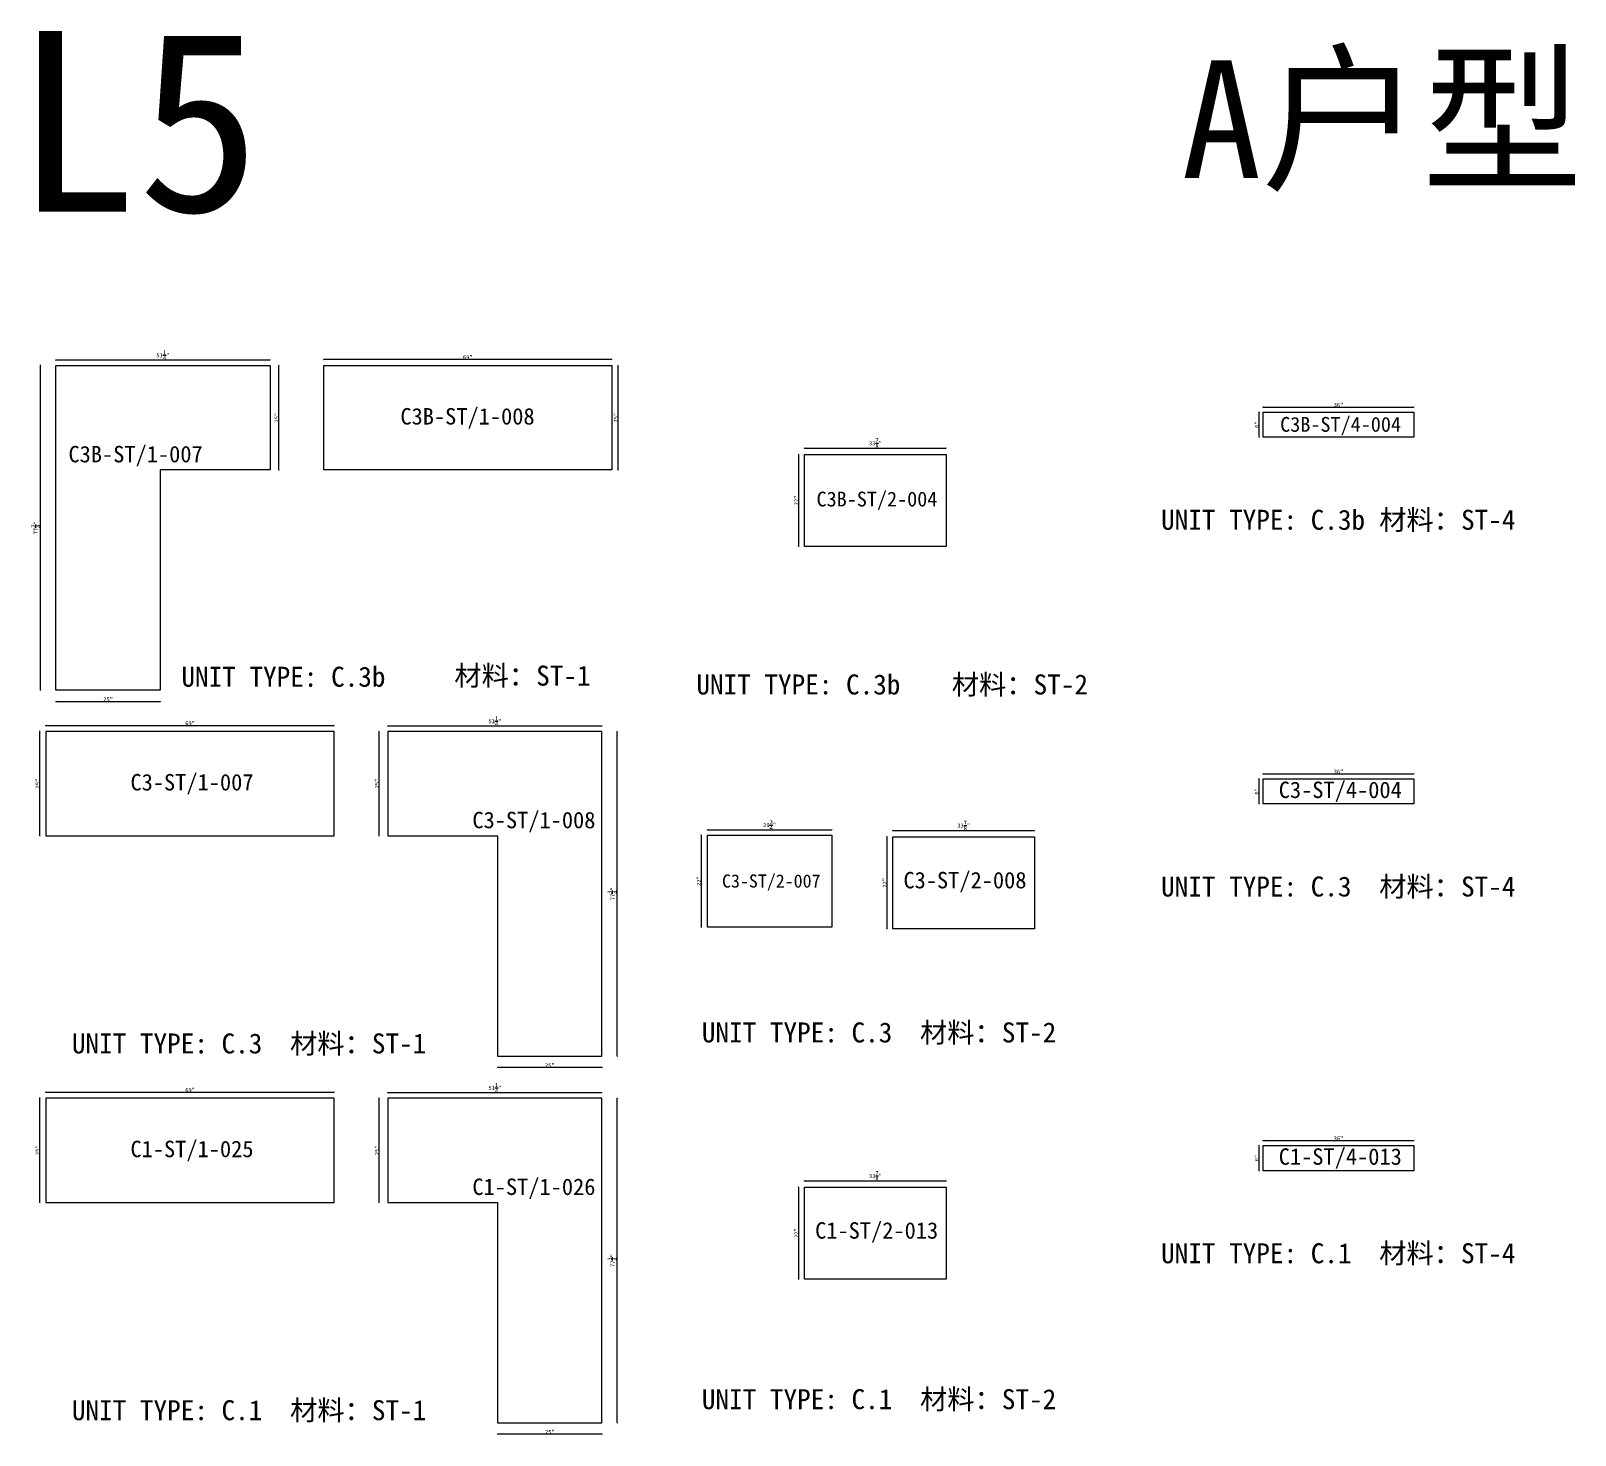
# Model space of a CAD drawing. Header units: millimetres. Extents: x -46962 to 137822, y -48342 to 2116.
# Drawn here: x 102331 to 111720, y -6575 to 1961 of the extents above; entities that cross this region are included whole.
import ezdxf
from ezdxf.enums import TextEntityAlignment as Align

# ---------------------------------------------------------------- set-up
doc = ezdxf.new("R2010")
doc.units = ezdxf.units.MM
doc.layers.add('COUNTERTOP_NUMBER', color=3, linetype='Continuous')
doc.layers.add('COUNTERTOPS', color=7, linetype='Continuous')
doc.styles.add('样式 1', font='')
doc.styles.get('样式 1').set_extended_font_data('NSimSun')
doc.dimstyles.new('副本 ISO-25', dxfattribs={"dimtxt": 25, "dimasz": 10, "dimexe": 1.5, "dimexo": 0.5, "dimtad": 1, "dimlfac": 0.03937, "dimlunit": 5, "dimtxsty": '样式 1', "dimblk": 'ARCHTICK', "dimcen": 2.5, "dimclrd": 256, "dimclrt": 1, "dimazin": 3, "dimtfac": 1, "dimtmove": 0, "dimatfit": 3, "dimfxlon": 1})

msp = doc.modelspace()

# ---------------------------------------------------------------- texts
at = {"style": '样式 1'}
for s, height, p in [('L5', 1098.6712, (102233.491, 862.818)), ('A户型', 716.2262, (109325.517, 1066.337)), ('材料：ST-4', 121.5865, (110528.636, -1071.51)), ('UNIT TYPE: C.3b', 121.5865, (109202.355, -1071.51)), ('UNIT TYPE: C.3b', 121.5865, (103246.406, -2025.642)), ('材料：ST-1', 121.5865, (104905.692, -2018.987)), ('UNIT TYPE: C.3b', 121.5865, (106377.18, -2072.615)), ('材料：ST-2', 121.5865, (107929.905, -2072.615)), ('UNIT TYPE: C.3', 121.5865, (109202.355, -3301.078)), ('材料：ST-4', 121.5865, (110528.636, -3301.078)), ('材料：ST-1', 121.5865, (103906.676, -4255.209)), ('UNIT TYPE: C.3', 121.5865, (106410.481, -4188.256)), ('材料：ST-2', 121.5865, (107736.762, -4188.256)), ('UNIT TYPE: C.3', 121.5865, (102580.395, -4255.209)), ('UNIT TYPE: C.1', 121.5865, (109202.355, -5530.645)), ('材料：ST-4', 121.5865, (110528.636, -5530.645)), ('材料：ST-2', 121.5865, (107736.762, -6417.823)), ('UNIT TYPE: C.1', 121.5865, (102580.395, -6484.776)), ('材料：ST-1', 121.5865, (103906.676, -6484.776)), ('UNIT TYPE: C.1', 121.5865, (106410.481, -6417.823))]:
    msp.add_text(s, height=height, dxfattribs=at).set_placement(p)
at = {"layer": 'COUNTERTOP_NUMBER', "color": 3, "style": '样式 1'}
for s, height, p in [('C3B-ST/1-008', 100, (104985.71, -381.661)), ('C3B-ST/4-004', 90, (110293.854, -430.706)), ('C3B-ST/1-007', 100, (102967.665, -611.511)), ('C3B-ST/2-004', 90, (107475.059, -884.786)), ('C3-ST/1-007', 100, (103310.586, -2606.28)), ('C3-ST/4-004', 100, (110291.91, -2652.49)), ('C3-ST/1-008', 100, (105389.481, -2836.13)), ('C3-ST/2-007', 80, (106832.601, -3206.838)), ('C3-ST/2-008', 100, (108010.159, -3201.506)), ('C1-ST/1-025', 100, (103310.586, -4835.847)), ('C1-ST/4-013', 100, (110291.91, -4882.057)), ('C1-ST/1-026', 100, (105389.481, -5065.697)), ('C1-ST/2-013', 100, (107473.115, -5331.189))]:
    msp.add_text(s, height=height, dxfattribs=at).set_placement(p, align=Align.MIDDLE_CENTER)

# ---------------------------------------------------------------- blocks, each defined once
blk = doc.blocks.new('_ArchTick')
at = {"color": 0, "linetype": 'ByBlock', "const_width": 0.15}
blk.add_lwpolyline([(-0.5, -0.5), (0.5, 0.5)], dxfattribs=at)
blk = doc.blocks.new('*D1769')
at = {"color": 0, "lineweight": -2, "transparency": 16777216}
for p, q in [((106444.7, -2896.6), (106444.7, -2894.1)), ((107200.4, -2896.6), (107200.4, -2894.1))]:
    blk.add_line(p, q, dxfattribs=at)
at = {"lineweight": -2, "transparency": 16777216}
blk.add_line((106444.7, -2895.6), (107200.4, -2895.6), dxfattribs=at)
at = {"layer": 'Defpoints', "color": 0, "transparency": 16777216}
for p in [(107200.4, -2895.6), (106444.7, -2928.3), (107200.4, -2928.3)]:
    blk.add_point(p, dxfattribs=at)
at = {"lineweight": -2, "transparency": 16777216, "xscale": 10, "yscale": 10, "zscale": 10, "rotation": 180}
blk.add_blockref('_ArchTick', (106444.7, -2895.6), dxfattribs=at)
at = {"lineweight": -2, "transparency": 16777216, "xscale": 10, "yscale": 10, "zscale": 10}
blk.add_blockref('_ArchTick', (107200.4, -2895.6), dxfattribs=at)
at = {"color": 1, "transparency": 16777216, "insert": (106822.5, -2866.5), "char_height": 25, "attachment_point": 5, "style": '样式 1'}
blk.add_mtext('\\A1;29{\\H1x;\\S3/4;}"', dxfattribs=at)
blk = doc.blocks.new('*D1770')
at = {"color": 0, "lineweight": -2, "transparency": 16777216}
for p, q in [((106406.4, -2928.3), (106403.9, -2928.3)), ((106406.4, -3487.1), (106403.9, -3487.1))]:
    blk.add_line(p, q, dxfattribs=at)
at = {"lineweight": -2, "transparency": 16777216}
blk.add_line((106405.4, -2928.3), (106405.4, -3487.1), dxfattribs=at)
at = {"layer": 'Defpoints', "color": 0, "transparency": 16777216}
for p in [(106444.7, -2928.3), (106405.4, -3487.1), (106444.7, -3487.1)]:
    blk.add_point(p, dxfattribs=at)
at = {"lineweight": -2, "transparency": 16777216, "xscale": 10, "yscale": 10, "zscale": 10}
for p, rotation in [((106405.4, -2928.3), 90), ((106405.4, -3487.1), 270)]:
    blk.add_blockref('_ArchTick', p, dxfattribs=dict(at, rotation=rotation))
at = {"color": 1, "transparency": 16777216, "insert": (106392.3, -3207.7), "char_height": 25, "attachment_point": 5, "rotation": 90, "style": '样式 1'}
blk.add_mtext('\\A1;22"', dxfattribs=at)
blk = doc.blocks.new('*D1771')
at = {"color": 0, "lineweight": -2, "transparency": 16777216}
for p, q in [((107572.3, -2900.1), (107572.3, -2897.6)), ((108432.7, -2900.1), (108432.7, -2897.6))]:
    blk.add_line(p, q, dxfattribs=at)
at = {"lineweight": -2, "transparency": 16777216}
blk.add_line((107572.3, -2899.1), (108432.7, -2899.1), dxfattribs=at)
at = {"layer": 'Defpoints', "color": 0, "transparency": 16777216}
for p in [(108432.7, -2899.1), (107572.3, -2938.5), (108432.7, -2938.5)]:
    blk.add_point(p, dxfattribs=at)
at = {"lineweight": -2, "transparency": 16777216, "xscale": 10, "yscale": 10, "zscale": 10, "rotation": 180}
blk.add_blockref('_ArchTick', (107572.3, -2899.1), dxfattribs=at)
at = {"lineweight": -2, "transparency": 16777216, "xscale": 10, "yscale": 10, "zscale": 10}
blk.add_blockref('_ArchTick', (108432.7, -2899.1), dxfattribs=at)
at = {"color": 1, "transparency": 16777216, "insert": (108002.5, -2870), "char_height": 25, "attachment_point": 5, "style": '样式 1'}
blk.add_mtext('\\A1;33{\\H1x;\\S7/8;}"', dxfattribs=at)
blk = doc.blocks.new('*D1619')
at = {"color": 0, "lineweight": -2, "transparency": 16777216}
for p, q in [((107536.6, -2938.5), (107534.1, -2938.5)), ((107536.6, -3497.3), (107534.1, -3497.3))]:
    blk.add_line(p, q, dxfattribs=at)
at = {"lineweight": -2, "transparency": 16777216}
blk.add_line((107535.6, -2938.5), (107535.6, -3497.3), dxfattribs=at)
at = {"layer": 'Defpoints', "color": 0, "transparency": 16777216}
for p in [(107572.3, -2938.5), (107535.6, -3497.3), (107572.3, -3497.3)]:
    blk.add_point(p, dxfattribs=at)
at = {"lineweight": -2, "transparency": 16777216, "xscale": 10, "yscale": 10, "zscale": 10}
for p, rotation in [((107535.6, -2938.5), 90), ((107535.6, -3497.3), 270)]:
    blk.add_blockref('_ArchTick', p, dxfattribs=dict(at, rotation=rotation))
at = {"color": 1, "transparency": 16777216, "insert": (107522.5, -3217.9), "char_height": 25, "attachment_point": 5, "rotation": 90, "style": '样式 1'}
blk.add_mtext('\\A1;22"', dxfattribs=at)
blk = doc.blocks.new('*D1620')
at = {"color": 0, "lineweight": -2, "transparency": 16777216}
for p, q in [((102386.8, -2297.1), (102384.3, -2297.1)), ((102386.8, -2932.1), (102384.3, -2932.1))]:
    blk.add_line(p, q, dxfattribs=at)
at = {"lineweight": -2, "transparency": 16777216}
blk.add_line((102385.8, -2932.1), (102385.8, -2297.1), dxfattribs=at)
at = {"layer": 'Defpoints', "color": 0, "transparency": 16777216}
for p in [(102385.8, -2297.1), (102422.7, -2297.1), (102422.7, -2932.1)]:
    blk.add_point(p, dxfattribs=at)
at = {"lineweight": -2, "transparency": 16777216, "xscale": 10, "yscale": 10, "zscale": 10}
for p, rotation in [((102385.8, -2297.1), 90), ((102385.8, -2932.1), 270)]:
    blk.add_blockref('_ArchTick', p, dxfattribs=dict(at, rotation=rotation))
at = {"color": 1, "transparency": 16777216, "insert": (102372.7, -2614.6), "char_height": 25, "attachment_point": 5, "rotation": 90, "style": '样式 1'}
blk.add_mtext('\\A1;25"', dxfattribs=at)
blk = doc.blocks.new('*D1621')
at = {"color": 0, "lineweight": -2, "transparency": 16777216}
for p, q in [((102422.7, -2261.8), (102422.7, -2259.3)), ((104175.3, -2261.8), (104175.3, -2259.3))]:
    blk.add_line(p, q, dxfattribs=at)
at = {"lineweight": -2, "transparency": 16777216}
blk.add_line((102422.7, -2260.8), (104175.3, -2260.8), dxfattribs=at)
at = {"layer": 'Defpoints', "color": 0, "transparency": 16777216}
for p in [(102422.7, -2297.1), (104175.3, -2260.8), (104175.3, -2297.1)]:
    blk.add_point(p, dxfattribs=at)
at = {"lineweight": -2, "transparency": 16777216, "xscale": 10, "yscale": 10, "zscale": 10, "rotation": 180}
blk.add_blockref('_ArchTick', (102422.7, -2260.8), dxfattribs=at)
at = {"lineweight": -2, "transparency": 16777216, "xscale": 10, "yscale": 10, "zscale": 10}
blk.add_blockref('_ArchTick', (104175.3, -2260.8), dxfattribs=at)
at = {"color": 1, "transparency": 16777216, "insert": (103299, -2247.7), "char_height": 25, "attachment_point": 5, "style": '样式 1'}
blk.add_mtext('\\A1;69"', dxfattribs=at)
blk = doc.blocks.new('*D1622')
at = {"color": 0, "lineweight": -2, "transparency": 16777216}
for p, q in [((104501.6, -2265), (104501.6, -2262.5)), ((105803.4, -2265), (105803.4, -2262.5))]:
    blk.add_line(p, q, dxfattribs=at)
at = {"lineweight": -2, "transparency": 16777216}
blk.add_line((104501.6, -2264), (105803.4, -2264), dxfattribs=at)
at = {"layer": 'Defpoints', "color": 0, "transparency": 16777216}
for p in [(104501.6, -2297.1), (105803.4, -2264), (105803.4, -2297.1)]:
    blk.add_point(p, dxfattribs=at)
at = {"lineweight": -2, "transparency": 16777216, "xscale": 10, "yscale": 10, "zscale": 10, "rotation": 180}
blk.add_blockref('_ArchTick', (104501.6, -2264), dxfattribs=at)
at = {"lineweight": -2, "transparency": 16777216, "xscale": 10, "yscale": 10, "zscale": 10}
blk.add_blockref('_ArchTick', (105803.4, -2264), dxfattribs=at)
at = {"color": 1, "transparency": 16777216, "insert": (105152.5, -2235), "char_height": 25, "attachment_point": 5, "style": '样式 1'}
blk.add_mtext('\\A1;51{\\H1x;\\S1/4;}"', dxfattribs=at)
blk = doc.blocks.new('*D1623')
at = {"color": 0, "lineweight": -2, "transparency": 16777216}
for p, q in [((104449.2, -2297.1), (104446.7, -2297.1)), ((104449.2, -2932.1), (104446.7, -2932.1))]:
    blk.add_line(p, q, dxfattribs=at)
at = {"lineweight": -2, "transparency": 16777216}
blk.add_line((104448.2, -2932.1), (104448.2, -2297.1), dxfattribs=at)
at = {"layer": 'Defpoints', "color": 0, "transparency": 16777216}
for p in [(104448.2, -2297.1), (104501.6, -2297.1), (104501.6, -2932.1)]:
    blk.add_point(p, dxfattribs=at)
at = {"lineweight": -2, "transparency": 16777216, "xscale": 10, "yscale": 10, "zscale": 10}
for p, rotation in [((104448.2, -2297.1), 90), ((104448.2, -2932.1), 270)]:
    blk.add_blockref('_ArchTick', p, dxfattribs=dict(at, rotation=rotation))
at = {"color": 1, "transparency": 16777216, "insert": (104435, -2614.6), "char_height": 25, "attachment_point": 5, "rotation": 90, "style": '样式 1'}
blk.add_mtext('\\A1;25"', dxfattribs=at)
blk = doc.blocks.new('*D1624')
at = {"color": 0, "lineweight": -2, "transparency": 16777216}
for p, q in [((105168.4, -4339.4), (105168.4, -4341.9)), ((105803.4, -4339.4), (105803.4, -4341.9))]:
    blk.add_line(p, q, dxfattribs=at)
at = {"lineweight": -2, "transparency": 16777216}
blk.add_line((105803.4, -4340.4), (105168.4, -4340.4), dxfattribs=at)
at = {"layer": 'Defpoints', "color": 0, "transparency": 16777216}
for p in [(105168.4, -4272), (105803.4, -4272), (105168.4, -4340.4)]:
    blk.add_point(p, dxfattribs=at)
at = {"lineweight": -2, "transparency": 16777216, "xscale": 10, "yscale": 10, "zscale": 10, "rotation": 180}
blk.add_blockref('_ArchTick', (105168.4, -4340.4), dxfattribs=at)
at = {"lineweight": -2, "transparency": 16777216, "xscale": 10, "yscale": 10, "zscale": 10}
blk.add_blockref('_ArchTick', (105803.4, -4340.4), dxfattribs=at)
at = {"color": 1, "transparency": 16777216, "insert": (105485.9, -4327.3), "char_height": 25, "attachment_point": 5, "style": '样式 1'}
blk.add_mtext('\\A1;25"', dxfattribs=at)
blk = doc.blocks.new('*D1625')
at = {"color": 0, "lineweight": -2, "transparency": 16777216}
for p, q in [((105895.6, -2297.1), (105898.1, -2297.1)), ((105895.6, -4272), (105898.1, -4272))]:
    blk.add_line(p, q, dxfattribs=at)
at = {"lineweight": -2, "transparency": 16777216}
blk.add_line((105896.6, -4272), (105896.6, -2297.1), dxfattribs=at)
at = {"layer": 'Defpoints', "color": 0, "transparency": 16777216}
for p in [(105803.4, -2297.1), (105896.6, -2297.1), (105803.4, -4272)]:
    blk.add_point(p, dxfattribs=at)
at = {"lineweight": -2, "transparency": 16777216, "xscale": 10, "yscale": 10, "zscale": 10}
for p, rotation in [((105896.6, -2297.1), 90), ((105896.6, -4272), 270)]:
    blk.add_blockref('_ArchTick', p, dxfattribs=dict(at, rotation=rotation))
at = {"color": 1, "transparency": 16777216, "insert": (105867.5, -3284.5), "char_height": 25, "attachment_point": 5, "rotation": 90, "style": '样式 1'}
blk.add_mtext('\\A1;77{\\H1x;\\S3/4;}"', dxfattribs=at)
blk = doc.blocks.new('*D1626')
at = {"color": 0, "lineweight": -2, "transparency": 16777216}
for p, q in [((105899.8, -72.5), (105902.3, -72.5)), ((105899.8, -707.5), (105902.3, -707.5))]:
    blk.add_line(p, q, dxfattribs=at)
at = {"lineweight": -2, "transparency": 16777216}
blk.add_line((105900.8, -707.5), (105900.8, -72.5), dxfattribs=at)
at = {"layer": 'Defpoints', "color": 0, "transparency": 16777216}
for p in [(105863.9, -72.5), (105900.8, -72.5), (105863.9, -707.5)]:
    blk.add_point(p, dxfattribs=at)
at = {"lineweight": -2, "transparency": 16777216, "xscale": 10, "yscale": 10, "zscale": 10}
for p, rotation in [((105900.8, -72.5), 90), ((105900.8, -707.5), 270)]:
    blk.add_blockref('_ArchTick', p, dxfattribs=dict(at, rotation=rotation))
at = {"color": 1, "transparency": 16777216, "insert": (105887.7, -390), "char_height": 25, "attachment_point": 5, "rotation": 90, "style": '样式 1'}
blk.add_mtext('\\A1;25"', dxfattribs=at)
blk = doc.blocks.new('*D1627')
at = {"color": 0, "lineweight": -2, "transparency": 16777216}
for p, q in [((104111.3, -37.2), (104111.3, -34.7)), ((105863.9, -37.2), (105863.9, -34.7))]:
    blk.add_line(p, q, dxfattribs=at)
at = {"lineweight": -2, "transparency": 16777216}
blk.add_line((105863.9, -36.2), (104111.3, -36.2), dxfattribs=at)
at = {"layer": 'Defpoints', "color": 0, "transparency": 16777216}
for p in [(104111.3, -36.2), (104111.3, -72.5), (105863.9, -72.5)]:
    blk.add_point(p, dxfattribs=at)
at = {"lineweight": -2, "transparency": 16777216, "xscale": 10, "yscale": 10, "zscale": 10, "rotation": 180}
blk.add_blockref('_ArchTick', (104111.3, -36.2), dxfattribs=at)
at = {"lineweight": -2, "transparency": 16777216, "xscale": 10, "yscale": 10, "zscale": 10}
blk.add_blockref('_ArchTick', (105863.9, -36.2), dxfattribs=at)
at = {"color": 1, "transparency": 16777216, "insert": (104987.6, -23), "char_height": 25, "attachment_point": 5, "style": '样式 1'}
blk.add_mtext('\\A1;69"', dxfattribs=at)
blk = doc.blocks.new('*D1628')
at = {"color": 0, "lineweight": -2, "transparency": 16777216}
for p, q in [((102483.2, -40.4), (102483.2, -37.9)), ((103785, -40.4), (103785, -37.9))]:
    blk.add_line(p, q, dxfattribs=at)
at = {"lineweight": -2, "transparency": 16777216}
blk.add_line((103785, -39.4), (102483.2, -39.4), dxfattribs=at)
at = {"layer": 'Defpoints', "color": 0, "transparency": 16777216}
for p in [(102483.2, -39.4), (102483.2, -72.5), (103785, -72.5)]:
    blk.add_point(p, dxfattribs=at)
at = {"lineweight": -2, "transparency": 16777216, "xscale": 10, "yscale": 10, "zscale": 10, "rotation": 180}
blk.add_blockref('_ArchTick', (102483.2, -39.4), dxfattribs=at)
at = {"lineweight": -2, "transparency": 16777216, "xscale": 10, "yscale": 10, "zscale": 10}
blk.add_blockref('_ArchTick', (103785, -39.4), dxfattribs=at)
at = {"color": 1, "transparency": 16777216, "insert": (103134.1, -10.3), "char_height": 25, "attachment_point": 5, "style": '样式 1'}
blk.add_mtext('\\A1;51{\\H1x;\\S1/4;}"', dxfattribs=at)
blk = doc.blocks.new('*D1629')
at = {"color": 0, "lineweight": -2, "transparency": 16777216}
for p, q in [((103837.4, -72.5), (103839.9, -72.5)), ((103837.4, -707.5), (103839.9, -707.5))]:
    blk.add_line(p, q, dxfattribs=at)
at = {"lineweight": -2, "transparency": 16777216}
blk.add_line((103838.4, -707.5), (103838.4, -72.5), dxfattribs=at)
at = {"layer": 'Defpoints', "color": 0, "transparency": 16777216}
for p in [(103785, -72.5), (103838.4, -72.5), (103785, -707.5)]:
    blk.add_point(p, dxfattribs=at)
at = {"lineweight": -2, "transparency": 16777216, "xscale": 10, "yscale": 10, "zscale": 10}
for p, rotation in [((103838.4, -72.5), 90), ((103838.4, -707.5), 270)]:
    blk.add_blockref('_ArchTick', p, dxfattribs=dict(at, rotation=rotation))
at = {"color": 1, "transparency": 16777216, "insert": (103825.3, -390), "char_height": 25, "attachment_point": 5, "rotation": 90, "style": '样式 1'}
blk.add_mtext('\\A1;25"', dxfattribs=at)
blk = doc.blocks.new('*D1630')
at = {"color": 0, "lineweight": -2, "transparency": 16777216}
for p, q in [((102483.2, -2114.8), (102483.2, -2117.3)), ((103118.2, -2114.8), (103118.2, -2117.3))]:
    blk.add_line(p, q, dxfattribs=at)
at = {"lineweight": -2, "transparency": 16777216}
blk.add_line((102483.2, -2115.8), (103118.2, -2115.8), dxfattribs=at)
at = {"layer": 'Defpoints', "color": 0, "transparency": 16777216}
for p in [(102483.2, -2047.3), (103118.2, -2047.3), (103118.2, -2115.8)]:
    blk.add_point(p, dxfattribs=at)
at = {"lineweight": -2, "transparency": 16777216, "xscale": 10, "yscale": 10, "zscale": 10, "rotation": 180}
blk.add_blockref('_ArchTick', (102483.2, -2115.8), dxfattribs=at)
at = {"lineweight": -2, "transparency": 16777216, "xscale": 10, "yscale": 10, "zscale": 10}
blk.add_blockref('_ArchTick', (103118.2, -2115.8), dxfattribs=at)
at = {"color": 1, "transparency": 16777216, "insert": (102800.7, -2102.6), "char_height": 25, "attachment_point": 5, "style": '样式 1'}
blk.add_mtext('\\A1;25"', dxfattribs=at)
blk = doc.blocks.new('*D1631')
at = {"color": 0, "lineweight": -2, "transparency": 16777216}
for p, q in [((102391, -72.5), (102388.5, -72.5)), ((102391, -2047.3), (102388.5, -2047.3))]:
    blk.add_line(p, q, dxfattribs=at)
at = {"lineweight": -2, "transparency": 16777216}
blk.add_line((102390, -2047.3), (102390, -72.5), dxfattribs=at)
at = {"layer": 'Defpoints', "color": 0, "transparency": 16777216}
for p in [(102390, -72.5), (102483.2, -72.5), (102483.2, -2047.3)]:
    blk.add_point(p, dxfattribs=at)
at = {"lineweight": -2, "transparency": 16777216, "xscale": 10, "yscale": 10, "zscale": 10}
for p, rotation in [((102390, -72.5), 90), ((102390, -2047.3), 270)]:
    blk.add_blockref('_ArchTick', p, dxfattribs=dict(at, rotation=rotation))
at = {"color": 1, "transparency": 16777216, "insert": (102360.9, -1059.9), "char_height": 25, "attachment_point": 5, "rotation": 90, "style": '样式 1'}
blk.add_mtext('\\A1;77{\\H1x;\\S3/4;}"', dxfattribs=at)
blk = doc.blocks.new('*D1632')
at = {"color": 0, "lineweight": -2, "transparency": 16777216}
for p, q in [((107035.3, -575.6), (107035.3, -573.1)), ((107895.7, -575.6), (107895.7, -573.1))]:
    blk.add_line(p, q, dxfattribs=at)
at = {"lineweight": -2, "transparency": 16777216}
blk.add_line((107035.3, -574.6), (107895.7, -574.6), dxfattribs=at)
at = {"layer": 'Defpoints', "color": 0, "transparency": 16777216}
for p in [(107035.3, -614), (107895.7, -574.6), (107895.7, -614)]:
    blk.add_point(p, dxfattribs=at)
at = {"lineweight": -2, "transparency": 16777216, "xscale": 10, "yscale": 10, "zscale": 10, "rotation": 180}
blk.add_blockref('_ArchTick', (107035.3, -574.6), dxfattribs=at)
at = {"lineweight": -2, "transparency": 16777216, "xscale": 10, "yscale": 10, "zscale": 10}
blk.add_blockref('_ArchTick', (107895.7, -574.6), dxfattribs=at)
at = {"color": 1, "transparency": 16777216, "insert": (107465.5, -545.5), "char_height": 25, "attachment_point": 5, "style": '样式 1'}
blk.add_mtext('\\A1;33{\\H1x;\\S7/8;}"', dxfattribs=at)
blk = doc.blocks.new('*D1633')
at = {"color": 0, "lineweight": -2, "transparency": 16777216}
for p, q in [((106999.6, -614), (106997.1, -614)), ((106999.6, -1172.8), (106997.1, -1172.8))]:
    blk.add_line(p, q, dxfattribs=at)
at = {"lineweight": -2, "transparency": 16777216}
blk.add_line((106998.6, -614), (106998.6, -1172.8), dxfattribs=at)
at = {"layer": 'Defpoints', "color": 0, "transparency": 16777216}
for p in [(107035.3, -614), (106998.6, -1172.8), (107035.3, -1172.8)]:
    blk.add_point(p, dxfattribs=at)
at = {"lineweight": -2, "transparency": 16777216, "xscale": 10, "yscale": 10, "zscale": 10}
for p, rotation in [((106998.6, -614), 90), ((106998.6, -1172.8), 270)]:
    blk.add_blockref('_ArchTick', p, dxfattribs=dict(at, rotation=rotation))
at = {"color": 1, "transparency": 16777216, "insert": (106985.5, -893.4), "char_height": 25, "attachment_point": 5, "rotation": 90, "style": '样式 1'}
blk.add_mtext('\\A1;22"', dxfattribs=at)
blk = doc.blocks.new('*D1634')
at = {"color": 0, "lineweight": -2, "transparency": 16777216}
for p, q in [((109824, -2556.1), (109824, -2553.6)), ((110738.4, -2556.1), (110738.4, -2553.6))]:
    blk.add_line(p, q, dxfattribs=at)
at = {"lineweight": -2, "transparency": 16777216}
blk.add_line((109824, -2555.1), (110738.4, -2555.1), dxfattribs=at)
at = {"layer": 'Defpoints', "color": 0, "transparency": 16777216}
for p in [(109824, -2585.9), (110738.4, -2555.1), (110738.4, -2585.9)]:
    blk.add_point(p, dxfattribs=at)
at = {"lineweight": -2, "transparency": 16777216, "xscale": 10, "yscale": 10, "zscale": 10, "rotation": 180}
blk.add_blockref('_ArchTick', (109824, -2555.1), dxfattribs=at)
at = {"lineweight": -2, "transparency": 16777216, "xscale": 10, "yscale": 10, "zscale": 10}
blk.add_blockref('_ArchTick', (110738.4, -2555.1), dxfattribs=at)
at = {"color": 1, "transparency": 16777216, "insert": (110281.2, -2542), "char_height": 25, "attachment_point": 5, "style": '样式 1'}
blk.add_mtext('\\A1;36"', dxfattribs=at)
blk = doc.blocks.new('*D1635')
at = {"color": 0, "lineweight": -2, "transparency": 16777216}
for p, q in [((109799.2, -2585.9), (109796.7, -2585.9)), ((109799.2, -2738.3), (109796.7, -2738.3))]:
    blk.add_line(p, q, dxfattribs=at)
at = {"lineweight": -2, "transparency": 16777216}
blk.add_line((109798.2, -2738.3), (109798.2, -2585.9), dxfattribs=at)
at = {"layer": 'Defpoints', "color": 0, "transparency": 16777216}
for p in [(109798.2, -2585.9), (109824, -2585.9), (109824, -2738.3)]:
    blk.add_point(p, dxfattribs=at)
at = {"lineweight": -2, "transparency": 16777216, "xscale": 10, "yscale": 10, "zscale": 10}
for p, rotation in [((109798.2, -2585.9), 90), ((109798.2, -2738.3), 270)]:
    blk.add_blockref('_ArchTick', p, dxfattribs=dict(at, rotation=rotation))
at = {"color": 1, "transparency": 16777216, "insert": (109785.1, -2662.1), "char_height": 25, "attachment_point": 5, "rotation": 90, "style": '样式 1'}
blk.add_mtext('\\A1;6"', dxfattribs=at)
blk = doc.blocks.new('*D1636')
at = {"color": 0, "lineweight": -2, "transparency": 16777216}
for p, q in [((109824, -326.5), (109824, -324)), ((110738.4, -326.5), (110738.4, -324))]:
    blk.add_line(p, q, dxfattribs=at)
at = {"lineweight": -2, "transparency": 16777216}
blk.add_line((109824, -325.5), (110738.4, -325.5), dxfattribs=at)
at = {"layer": 'Defpoints', "color": 0, "transparency": 16777216}
for p in [(109824, -356.4), (110738.4, -325.5), (110738.4, -356.4)]:
    blk.add_point(p, dxfattribs=at)
at = {"lineweight": -2, "transparency": 16777216, "xscale": 10, "yscale": 10, "zscale": 10, "rotation": 180}
blk.add_blockref('_ArchTick', (109824, -325.5), dxfattribs=at)
at = {"lineweight": -2, "transparency": 16777216, "xscale": 10, "yscale": 10, "zscale": 10}
blk.add_blockref('_ArchTick', (110738.4, -325.5), dxfattribs=at)
at = {"color": 1, "transparency": 16777216, "insert": (110281.2, -312.4), "char_height": 25, "attachment_point": 5, "style": '样式 1'}
blk.add_mtext('\\A1;36"', dxfattribs=at)
blk = doc.blocks.new('*D1637')
at = {"color": 0, "lineweight": -2, "transparency": 16777216}
for p, q in [((109799.2, -356.4), (109796.7, -356.4)), ((109799.2, -508.8), (109796.7, -508.8))]:
    blk.add_line(p, q, dxfattribs=at)
at = {"lineweight": -2, "transparency": 16777216}
blk.add_line((109798.2, -508.8), (109798.2, -356.4), dxfattribs=at)
at = {"layer": 'Defpoints', "color": 0, "transparency": 16777216}
for p in [(109798.2, -356.4), (109824, -356.4), (109824, -508.8)]:
    blk.add_point(p, dxfattribs=at)
at = {"lineweight": -2, "transparency": 16777216, "xscale": 10, "yscale": 10, "zscale": 10}
for p, rotation in [((109798.2, -356.4), 90), ((109798.2, -508.8), 270)]:
    blk.add_blockref('_ArchTick', p, dxfattribs=dict(at, rotation=rotation))
at = {"color": 1, "transparency": 16777216, "insert": (109785.1, -432.6), "char_height": 25, "attachment_point": 5, "rotation": 90, "style": '样式 1'}
blk.add_mtext('\\A1;6"', dxfattribs=at)
blk = doc.blocks.new('*D1641')
at = {"color": 0, "lineweight": -2, "transparency": 16777216}
for p, q in [((102386.8, -4526.7), (102384.3, -4526.7)), ((102386.8, -5161.7), (102384.3, -5161.7))]:
    blk.add_line(p, q, dxfattribs=at)
at = {"lineweight": -2, "transparency": 16777216}
blk.add_line((102385.8, -5161.7), (102385.8, -4526.7), dxfattribs=at)
at = {"layer": 'Defpoints', "color": 0, "transparency": 16777216}
for p in [(102385.8, -4526.7), (102422.7, -4526.7), (102422.7, -5161.7)]:
    blk.add_point(p, dxfattribs=at)
at = {"lineweight": -2, "transparency": 16777216, "xscale": 10, "yscale": 10, "zscale": 10}
for p, rotation in [((102385.8, -4526.7), 90), ((102385.8, -5161.7), 270)]:
    blk.add_blockref('_ArchTick', p, dxfattribs=dict(at, rotation=rotation))
at = {"color": 1, "transparency": 16777216, "insert": (102372.7, -4844.2), "char_height": 25, "attachment_point": 5, "rotation": 90, "style": '样式 1'}
blk.add_mtext('\\A1;25"', dxfattribs=at)
blk = doc.blocks.new('*D1642')
at = {"color": 0, "lineweight": -2, "transparency": 16777216}
for p, q in [((102422.7, -4491.3), (102422.7, -4488.8)), ((104175.3, -4491.3), (104175.3, -4488.8))]:
    blk.add_line(p, q, dxfattribs=at)
at = {"lineweight": -2, "transparency": 16777216}
blk.add_line((102422.7, -4490.3), (104175.3, -4490.3), dxfattribs=at)
at = {"layer": 'Defpoints', "color": 0, "transparency": 16777216}
for p in [(104175.3, -4490.3), (102422.7, -4526.7), (104175.3, -4526.7)]:
    blk.add_point(p, dxfattribs=at)
at = {"lineweight": -2, "transparency": 16777216, "xscale": 10, "yscale": 10, "zscale": 10, "rotation": 180}
blk.add_blockref('_ArchTick', (102422.7, -4490.3), dxfattribs=at)
at = {"lineweight": -2, "transparency": 16777216, "xscale": 10, "yscale": 10, "zscale": 10}
blk.add_blockref('_ArchTick', (104175.3, -4490.3), dxfattribs=at)
at = {"color": 1, "transparency": 16777216, "insert": (103299, -4477.2), "char_height": 25, "attachment_point": 5, "style": '样式 1'}
blk.add_mtext('\\A1;69"', dxfattribs=at)
blk = doc.blocks.new('*D1643')
at = {"color": 0, "lineweight": -2, "transparency": 16777216}
for p, q in [((104501.6, -4494.5), (104501.6, -4492)), ((105803.4, -4494.5), (105803.4, -4492))]:
    blk.add_line(p, q, dxfattribs=at)
at = {"lineweight": -2, "transparency": 16777216}
blk.add_line((104501.6, -4493.5), (105803.4, -4493.5), dxfattribs=at)
at = {"layer": 'Defpoints', "color": 0, "transparency": 16777216}
for p in [(105803.4, -4493.5), (104501.6, -4526.7), (105803.4, -4526.7)]:
    blk.add_point(p, dxfattribs=at)
at = {"lineweight": -2, "transparency": 16777216, "xscale": 10, "yscale": 10, "zscale": 10, "rotation": 180}
blk.add_blockref('_ArchTick', (104501.6, -4493.5), dxfattribs=at)
at = {"lineweight": -2, "transparency": 16777216, "xscale": 10, "yscale": 10, "zscale": 10}
blk.add_blockref('_ArchTick', (105803.4, -4493.5), dxfattribs=at)
at = {"color": 1, "transparency": 16777216, "insert": (105152.5, -4464.5), "char_height": 25, "attachment_point": 5, "style": '样式 1'}
blk.add_mtext('\\A1;51{\\H1x;\\S1/4;}"', dxfattribs=at)
blk = doc.blocks.new('*D1644')
at = {"color": 0, "lineweight": -2, "transparency": 16777216}
for p, q in [((104449.2, -4526.7), (104446.7, -4526.7)), ((104449.2, -5161.7), (104446.7, -5161.7))]:
    blk.add_line(p, q, dxfattribs=at)
at = {"lineweight": -2, "transparency": 16777216}
blk.add_line((104448.2, -5161.7), (104448.2, -4526.7), dxfattribs=at)
at = {"layer": 'Defpoints', "color": 0, "transparency": 16777216}
for p in [(104448.2, -4526.7), (104501.6, -4526.7), (104501.6, -5161.7)]:
    blk.add_point(p, dxfattribs=at)
at = {"lineweight": -2, "transparency": 16777216, "xscale": 10, "yscale": 10, "zscale": 10}
for p, rotation in [((104448.2, -4526.7), 90), ((104448.2, -5161.7), 270)]:
    blk.add_blockref('_ArchTick', p, dxfattribs=dict(at, rotation=rotation))
at = {"color": 1, "transparency": 16777216, "insert": (104435, -4844.2), "char_height": 25, "attachment_point": 5, "rotation": 90, "style": '样式 1'}
blk.add_mtext('\\A1;25"', dxfattribs=at)
blk = doc.blocks.new('*D1645')
at = {"color": 0, "lineweight": -2, "transparency": 16777216}
for p, q in [((105168.4, -6568.9), (105168.4, -6571.4)), ((105803.4, -6568.9), (105803.4, -6571.4))]:
    blk.add_line(p, q, dxfattribs=at)
at = {"lineweight": -2, "transparency": 16777216}
blk.add_line((105803.4, -6569.9), (105168.4, -6569.9), dxfattribs=at)
at = {"layer": 'Defpoints', "color": 0, "transparency": 16777216}
for p in [(105168.4, -6501.5), (105168.4, -6569.9), (105803.4, -6501.5)]:
    blk.add_point(p, dxfattribs=at)
at = {"lineweight": -2, "transparency": 16777216, "xscale": 10, "yscale": 10, "zscale": 10, "rotation": 180}
blk.add_blockref('_ArchTick', (105168.4, -6569.9), dxfattribs=at)
at = {"lineweight": -2, "transparency": 16777216, "xscale": 10, "yscale": 10, "zscale": 10}
blk.add_blockref('_ArchTick', (105803.4, -6569.9), dxfattribs=at)
at = {"color": 1, "transparency": 16777216, "insert": (105485.9, -6556.8), "char_height": 25, "attachment_point": 5, "style": '样式 1'}
blk.add_mtext('\\A1;25"', dxfattribs=at)
blk = doc.blocks.new('*D1646')
at = {"color": 0, "lineweight": -2, "transparency": 16777216}
for p, q in [((105895.6, -4526.7), (105898.1, -4526.7)), ((105895.6, -6501.5), (105898.1, -6501.5))]:
    blk.add_line(p, q, dxfattribs=at)
at = {"lineweight": -2, "transparency": 16777216}
blk.add_line((105896.6, -6501.5), (105896.6, -4526.7), dxfattribs=at)
at = {"layer": 'Defpoints', "color": 0, "transparency": 16777216}
for p in [(105803.4, -4526.7), (105896.6, -4526.7), (105803.4, -6501.5)]:
    blk.add_point(p, dxfattribs=at)
at = {"lineweight": -2, "transparency": 16777216, "xscale": 10, "yscale": 10, "zscale": 10}
for p, rotation in [((105896.6, -4526.7), 90), ((105896.6, -6501.5), 270)]:
    blk.add_blockref('_ArchTick', p, dxfattribs=dict(at, rotation=rotation))
at = {"color": 1, "transparency": 16777216, "insert": (105867.5, -5514.1), "char_height": 25, "attachment_point": 5, "rotation": 90, "style": '样式 1'}
blk.add_mtext('\\A1;77{\\H1x;\\S3/4;}"', dxfattribs=at)
blk = doc.blocks.new('*D1647')
at = {"color": 0, "lineweight": -2, "transparency": 16777216}
for p, q in [((107035.3, -5029.8), (107035.3, -5027.3)), ((107895.7, -5029.8), (107895.7, -5027.3))]:
    blk.add_line(p, q, dxfattribs=at)
at = {"lineweight": -2, "transparency": 16777216}
blk.add_line((107035.3, -5028.8), (107895.7, -5028.8), dxfattribs=at)
at = {"layer": 'Defpoints', "color": 0, "transparency": 16777216}
for p in [(107035.3, -5068.2), (107895.7, -5028.8), (107895.7, -5068.2)]:
    blk.add_point(p, dxfattribs=at)
at = {"lineweight": -2, "transparency": 16777216, "xscale": 10, "yscale": 10, "zscale": 10, "rotation": 180}
blk.add_blockref('_ArchTick', (107035.3, -5028.8), dxfattribs=at)
at = {"lineweight": -2, "transparency": 16777216, "xscale": 10, "yscale": 10, "zscale": 10}
blk.add_blockref('_ArchTick', (107895.7, -5028.8), dxfattribs=at)
at = {"color": 1, "transparency": 16777216, "insert": (107465.5, -4999.7), "char_height": 25, "attachment_point": 5, "style": '样式 1'}
blk.add_mtext('\\A1;33{\\H1x;\\S7/8;}"', dxfattribs=at)
blk = doc.blocks.new('*D1648')
at = {"color": 0, "lineweight": -2, "transparency": 16777216}
for p, q in [((106999.6, -5068.2), (106997.1, -5068.2)), ((106999.6, -5627), (106997.1, -5627))]:
    blk.add_line(p, q, dxfattribs=at)
at = {"lineweight": -2, "transparency": 16777216}
blk.add_line((106998.6, -5068.2), (106998.6, -5627), dxfattribs=at)
at = {"layer": 'Defpoints', "color": 0, "transparency": 16777216}
for p in [(107035.3, -5068.2), (106998.6, -5627), (107035.3, -5627)]:
    blk.add_point(p, dxfattribs=at)
at = {"lineweight": -2, "transparency": 16777216, "xscale": 10, "yscale": 10, "zscale": 10}
for p, rotation in [((106998.6, -5068.2), 90), ((106998.6, -5627), 270)]:
    blk.add_blockref('_ArchTick', p, dxfattribs=dict(at, rotation=rotation))
at = {"color": 1, "transparency": 16777216, "insert": (106985.5, -5347.6), "char_height": 25, "attachment_point": 5, "rotation": 90, "style": '样式 1'}
blk.add_mtext('\\A1;22"', dxfattribs=at)
blk = doc.blocks.new('*D1649')
at = {"color": 0, "lineweight": -2, "transparency": 16777216}
for p, q in [((109824, -4785.7), (109824, -4783.2)), ((110738.4, -4785.7), (110738.4, -4783.2))]:
    blk.add_line(p, q, dxfattribs=at)
at = {"lineweight": -2, "transparency": 16777216}
blk.add_line((109824, -4784.7), (110738.4, -4784.7), dxfattribs=at)
at = {"layer": 'Defpoints', "color": 0, "transparency": 16777216}
for p in [(110738.4, -4784.7), (109824, -4815.5), (110738.4, -4815.5)]:
    blk.add_point(p, dxfattribs=at)
at = {"lineweight": -2, "transparency": 16777216, "xscale": 10, "yscale": 10, "zscale": 10, "rotation": 180}
blk.add_blockref('_ArchTick', (109824, -4784.7), dxfattribs=at)
at = {"lineweight": -2, "transparency": 16777216, "xscale": 10, "yscale": 10, "zscale": 10}
blk.add_blockref('_ArchTick', (110738.4, -4784.7), dxfattribs=at)
at = {"color": 1, "transparency": 16777216, "insert": (110281.2, -4771.5), "char_height": 25, "attachment_point": 5, "style": '样式 1'}
blk.add_mtext('\\A1;36"', dxfattribs=at)
blk = doc.blocks.new('*D1650')
at = {"color": 0, "lineweight": -2, "transparency": 16777216}
for p, q in [((109799.2, -4815.5), (109796.7, -4815.5)), ((109799.2, -4967.9), (109796.7, -4967.9))]:
    blk.add_line(p, q, dxfattribs=at)
at = {"lineweight": -2, "transparency": 16777216}
blk.add_line((109798.2, -4967.9), (109798.2, -4815.5), dxfattribs=at)
at = {"layer": 'Defpoints', "color": 0, "transparency": 16777216}
for p in [(109798.2, -4815.5), (109824, -4815.5), (109824, -4967.9)]:
    blk.add_point(p, dxfattribs=at)
at = {"lineweight": -2, "transparency": 16777216, "xscale": 10, "yscale": 10, "zscale": 10}
for p, rotation in [((109798.2, -4815.5), 90), ((109798.2, -4967.9), 270)]:
    blk.add_blockref('_ArchTick', p, dxfattribs=dict(at, rotation=rotation))
at = {"color": 1, "transparency": 16777216, "insert": (109785.1, -4891.7), "char_height": 25, "attachment_point": 5, "rotation": 90, "style": '样式 1'}
blk.add_mtext('\\A1;6"', dxfattribs=at)

# ---------------------------------------------------------------- dimensions: what is measured, and where the dimension line sits
for base, p1, p2, angle, picture, middle in [((102483.212, -39.359), (103784.962, -72.492), (102483.212, -72.492), 180, '*D1628', (103134.087, -10.336)), ((102389.99, -72.492), (102483.212, -2047.342), (102483.212, -72.492), 90, '*D1631', (102360.896, -1059.917)), ((103838.407, -72.492), (103784.962, -707.492), (103784.962, -72.492), 90, '*D1629', (103825.282, -389.992)), ((104111.257, -36.162), (105863.857, -72.492), (104111.257, -72.492), 180, '*D1627', (104987.557, -23.037)), ((105900.796, -72.492), (105863.857, -707.492), (105863.857, -72.492), 90, '*D1626', (105887.671, -389.992)), ((109798.212, -356.353), (109824.046, -508.753), (109824.046, -356.353), 90, '*D1637', (109785.087, -432.553)), ((106998.606, -1172.834), (107035.252, -614.034), (107035.252, -1172.834), 90, '*D1633', (106985.481, -893.434)), ((103118.212, -2115.758), (102483.212, -2047.342), (103118.212, -2047.342), 180, '*D1630', (102800.712, -2102.633)), ((102385.783, -2297.111), (102422.723, -2932.111), (102422.723, -2297.111), 90, '*D1620', (102372.658, -2614.611)), ((104448.173, -2297.111), (104501.618, -2932.111), (104501.618, -2297.111), 90, '*D1623', (104435.048, -2614.611)), ((105896.59, -2297.111), (105803.368, -4271.961), (105803.368, -2297.111), 90, '*D1625', (105867.497, -3284.536)), ((109798.212, -2585.921), (109824.046, -2738.321), (109824.046, -2585.921), 90, '*D1635', (109785.087, -2662.121)), ((106405.383, -3487.103), (106444.71, -2928.303), (106444.71, -3487.103), 90, '*D1770', (106392.258, -3207.703)), ((107535.649, -3497.337), (107572.296, -2938.537), (107572.296, -3497.337), 90, '*D1619', (107522.524, -3217.937)), ((102385.783, -4526.678), (102422.723, -5161.678), (102422.723, -4526.678), 90, '*D1641', (102372.658, -4844.178)), ((104448.173, -4526.678), (104501.618, -5161.678), (104501.618, -4526.678), 90, '*D1644', (104435.048, -4844.178)), ((105896.59, -4526.678), (105803.368, -6501.528), (105803.368, -4526.678), 90, '*D1646', (105867.497, -5514.103)), ((109798.212, -4815.488), (109824.046, -4967.888), (109824.046, -4815.488), 90, '*D1650', (109785.087, -4891.688)), ((106998.606, -5627.02), (107035.252, -5068.22), (107035.252, -5627.02), 90, '*D1648', (106985.481, -5347.62))]:
    dim = msp.add_linear_dim(base=base, p1=p1, p2=p2, angle=angle, dimstyle='副本 ISO-25')
    dim.commit()
    dim.dimension.update_dxf_attribs({"geometry": picture, "text_midpoint": middle})
for base, p1, p2, picture, middle in [((110738.446, -325.518), (109824.046, -356.353), (110738.446, -356.353), '*D1636', (110281.246, -312.393)), ((107895.677, -574.607), (107035.252, -614.034), (107895.677, -614.034), '*D1632', (107465.464, -545.514)), ((104175.323, -2260.78), (102422.723, -2297.111), (104175.323, -2297.111), '*D1621', (103299.023, -2247.655)), ((105803.368, -2263.978), (104501.618, -2297.111), (105803.368, -2297.111), '*D1622', (105152.493, -2234.954)), ((110738.446, -2555.085), (109824.046, -2585.921), (110738.446, -2585.921), '*D1634', (110281.246, -2541.96)), ((107200.36, -2895.618), (106444.71, -2928.303), (107200.36, -2928.303), '*D1769', (106822.535, -2866.525)), ((108432.721, -2899.11), (107572.296, -2938.537), (108432.721, -2938.537), '*D1771', (108002.508, -2870.017)), ((105168.368, -4340.376), (105803.368, -4271.961), (105168.368, -4271.961), '*D1624', (105485.868, -4327.251)), ((104175.323, -4490.347), (102422.723, -4526.678), (104175.323, -4526.678), '*D1642', (103299.023, -4477.222)), ((105803.368, -4493.545), (104501.618, -4526.678), (105803.368, -4526.678), '*D1643', (105152.493, -4464.522)), ((110738.446, -4784.652), (109824.046, -4815.488), (110738.446, -4815.488), '*D1649', (110281.246, -4771.527)), ((107895.677, -5028.793), (107035.252, -5068.22), (107895.677, -5068.22), '*D1647', (107465.464, -4999.7)), ((105168.368, -6569.944), (105803.368, -6501.528), (105168.368, -6501.528), '*D1645', (105485.868, -6556.819))]:
    dim = msp.add_linear_dim(base=base, p1=p1, p2=p2, dimstyle='副本 ISO-25')
    dim.commit()
    dim.dimension.update_dxf_attribs({"geometry": picture, "text_midpoint": middle})

# ---------------------------------------------------------------- linework, layer by layer
at = {"layer": 'COUNTERTOPS'}
for points in [[(102483.212, -72.492), (103784.962, -72.492), (103784.962, -707.492), (103118.212, -707.492), (103118.212, -2047.342), (102483.212, -2047.342)], [(105863.857, -707.492), (104111.257, -707.492), (104111.257, -72.492), (105863.857, -72.492)], [(109824.046, -356.353), (110738.446, -356.353), (110738.446, -508.753), (109824.046, -508.753)], [(107035.252, -614.034), (107895.677, -614.034), (107895.677, -1172.834), (107035.252, -1172.834)], [(102422.723, -2932.111), (104175.323, -2932.111), (104175.323, -2297.111), (102422.723, -2297.111)], [(105803.368, -2297.111), (104501.618, -2297.111), (104501.618, -2932.111), (105168.368, -2932.111), (105168.368, -4271.961), (105803.368, -4271.961)], [(109824.046, -2585.921), (110738.446, -2585.921), (110738.446, -2738.321), (109824.046, -2738.321)], [(106444.71, -2928.303), (107200.36, -2928.303), (107200.36, -3487.103), (106444.71, -3487.103)], [(107572.296, -2938.537), (108432.721, -2938.537), (108432.721, -3497.337), (107572.296, -3497.337)], [(102422.723, -5161.678), (104175.323, -5161.678), (104175.323, -4526.678), (102422.723, -4526.678)], [(105803.368, -4526.678), (104501.618, -4526.678), (104501.618, -5161.678), (105168.368, -5161.678), (105168.368, -6501.528), (105803.368, -6501.528)], [(109824.046, -4815.488), (110738.446, -4815.488), (110738.446, -4967.888), (109824.046, -4967.888)], [(107035.252, -5068.22), (107895.677, -5068.22), (107895.677, -5627.02), (107035.252, -5627.02)]]:
    msp.add_lwpolyline(points, close=True, dxfattribs=at)

msp.set_redraw_order([(e.dxf.handle, doc.entitydb.next_handle()) for e in msp.query("TEXT MTEXT ATTDEF DIMENSION ARC_DIMENSION")])  # texts and dimensions are drawn at this point

doc.saveas('drawing.dxf')
